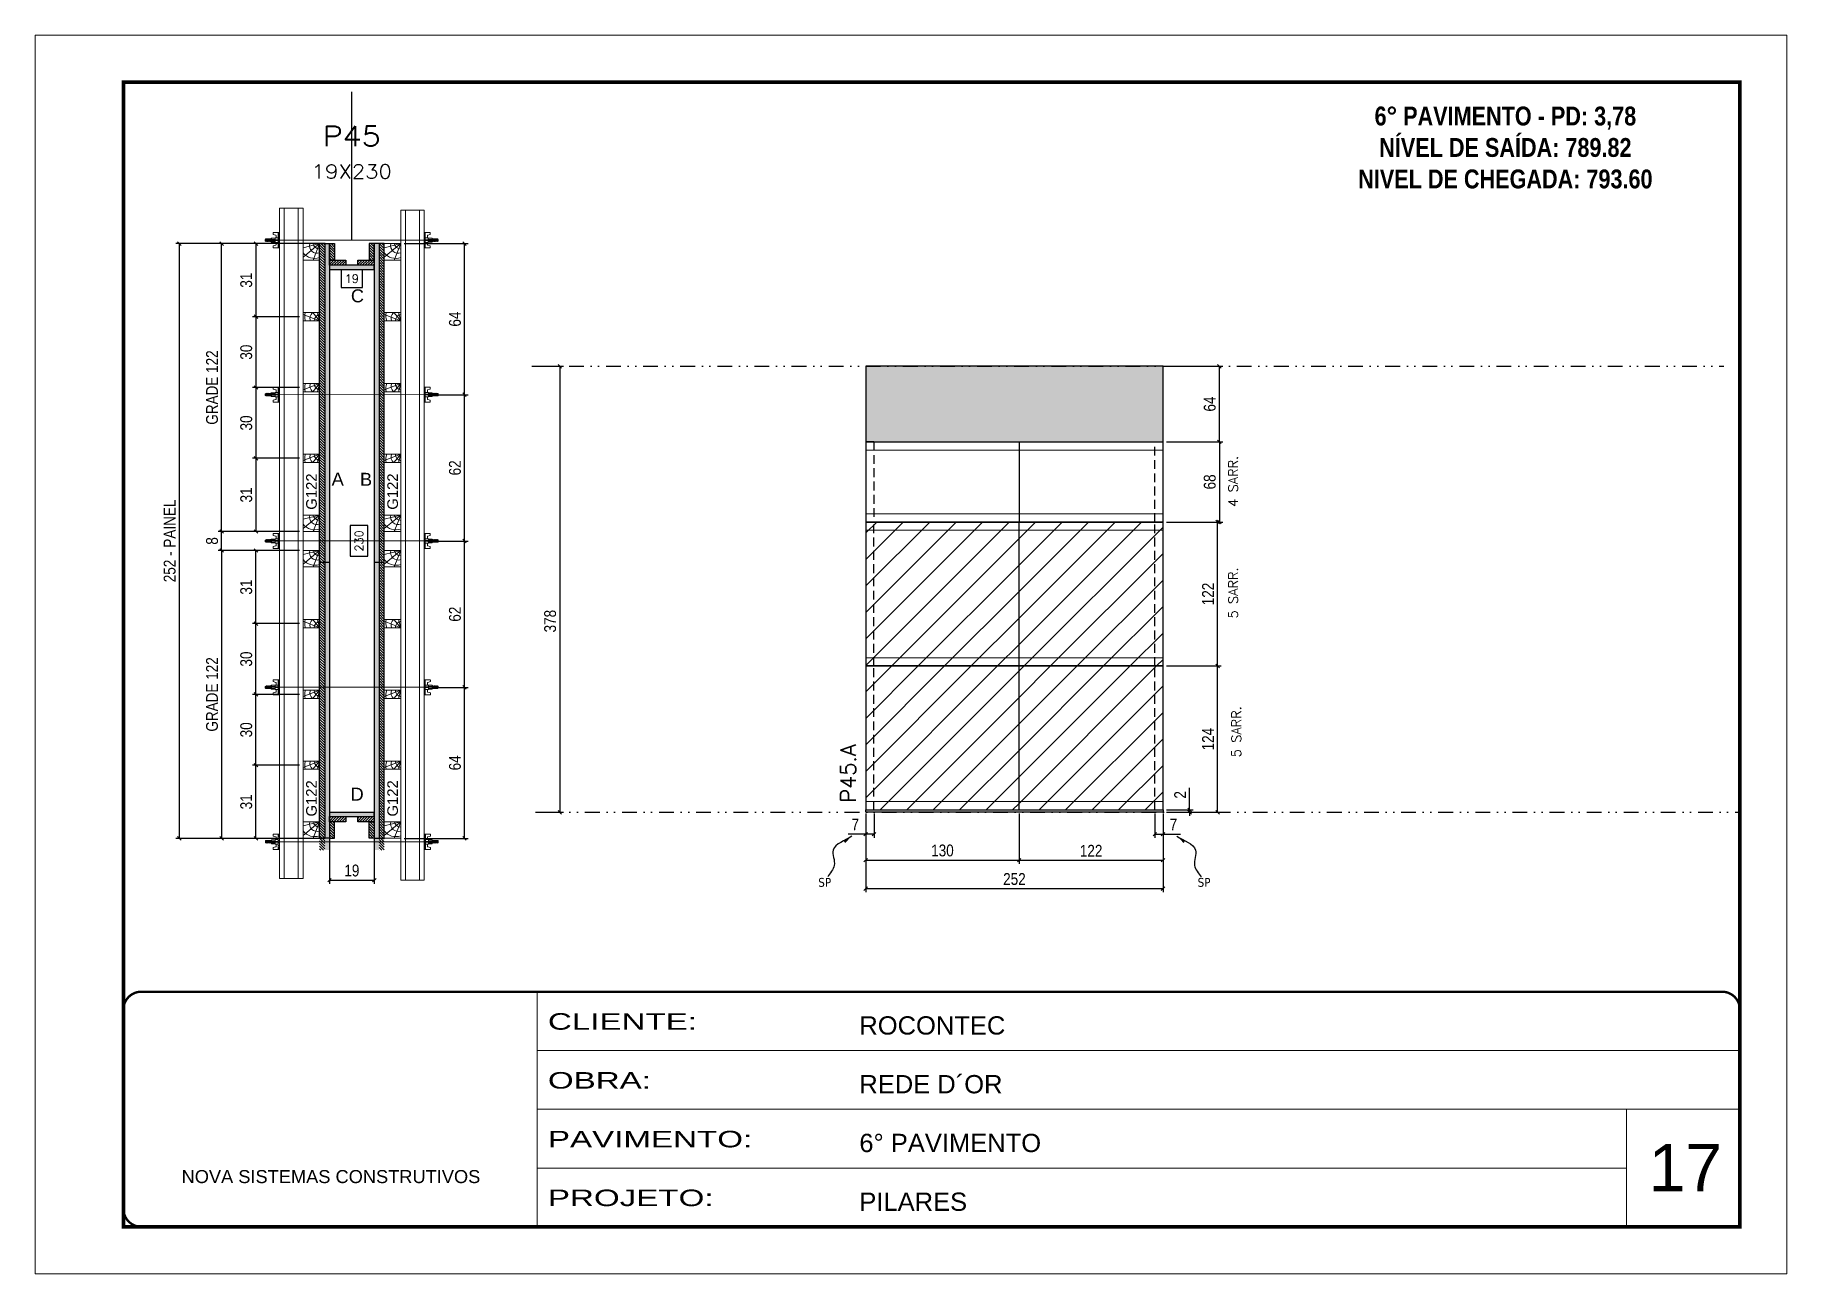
# Model space of a CAD drawing. Extents: x 28748 to 35002, y 14885 to 43501.
# Drawn here: x 28748 to 30233, y 37856 to 38906 of the extents above; entities that cross this region are included whole.
import ezdxf
from ezdxf.enums import TextEntityAlignment as Align

# ---------------------------------------------------------------- set-up
doc = ezdxf.new("R2010")
doc.units = 0
for name, pattern in [('CONTINUO', [0]), ('DASHED', [0.75, 0.5, -0.25]), ('DIVIDE2', [0.625, 0.25, -0.125, 0, -0.125, 0, -0.125]), ('HIDDEN', [0.375, 0.25, -0.125])]:
    doc.linetypes.add(name, pattern=pattern)
for name, color, linetype, lineweight in [('CARIMBO', 255, 'Continuous', 9), ('Folhas', 255, 'Continuous', 9), ('Hachura', 251, 'Continuous', 9), ('Madeira', 126, 'Continuous', 18), ('Perfil Metálico', 224, 'Continuous', 18), ('Sarr 2.2x7', 40, 'Continuous', 9), ('SARRAFO DE PRESSAO', 251, 'DASHED', 9), ('Texto Seção', 7, 'Continuous', 15)]:
    doc.layers.add(name, color=color, linetype=linetype, lineweight=lineweight)
for name, color, linetype in [('CHAPA', 1, 'Continuous'), ('COTA', 241, 'Continuous'), ('Cota Seção (2x)', 4, 'Continuous'), ('MEIO_PONT', 93, 'Continuous'), ('NOMENCLATURA', 7, 'Continuous'), ('Nível', 160, 'Continuous'), ('Painéis', 200, 'Continuous'), ('SARRAFO', 251, 'Continuous'), ('Sarrafo de Pressão', 42, 'HIDDEN'), ('texto', 7, 'Continuous'), ('Texto de Titulo', 7, 'Continuous'), ('Texto Qtd Sarr', 242, 'Continuous'), ('TEXTO_GERAL', 7, 'Continuous')]:
    doc.layers.add(name, color=color, linetype=linetype)
doc.styles.add('ARIAL', font='arial.ttf')
doc.styles.add('COTA TECNICA', font='techl___.ttf', dxfattribs={"height": 10})
doc.styles.add('COTA TECNICA 2X', font='techl___.ttf', dxfattribs={"height": 10})
doc.styles.add('COTA TECNICA-50', font='techl___.ttf', dxfattribs={"height": 10})
doc.styles.add('REGUA-120', font='ROMANS.shx', dxfattribs={"height": 15})
doc.styles.add('ROMANC', font='techb___.ttf', dxfattribs={"height": 2.5})
doc.styles.add('ROMANS', font='romans.shx')
doc.styles.add('SANSSERIF', font='sas_____.pfb')
doc.styles.get("Standard").update_dxf_attribs({"font": 'arial.ttf'})
doc.styles.add('Tecnologia', font='')
doc.styles.get('Tecnologia').set_extended_font_data('Forgotten Futurist')
doc.dimstyles.new('COTA PAINEL-50', dxfattribs={"dimtxt": 10, "dimasz": 3, "dimexe": 3, "dimexo": 3, "dimgap": 3, "dimtad": 1, "dimdec": 1, "dimzin": 12, "dimdsep": 46, "dimtxsty": 'COTA TECNICA-50', "dimblk1": 'OBLIQUE', "dimblk2": 'OBLIQUE', "dimsah": 1, "dimcen": 0.9, "dimclrd": 4, "dimclre": 4, "dimclrt": 240, "dimadec": 1, "dimazin": 3, "dimtfac": 1, "dimtdec": 1, "dimtmove": 0, "dimatfit": 3, "dimfxl": 1, "dimtolj": 1, "dimtzin": 12, "dimarcsym": 0})
doc.dimstyles.new('PAINEL', dxfattribs={"dimtxt": 10, "dimasz": 3, "dimexe": 3, "dimexo": 3, "dimgap": 3, "dimtad": 1, "dimdec": 1, "dimzin": 12, "dimdsep": 46, "dimtxsty": 'COTA TECNICA', "dimblk1": 'OBLIQUE', "dimblk2": 'OBLIQUE', "dimsah": 1, "dimcen": 0.9, "dimclrd": 4, "dimclre": 4, "dimclrt": 240, "dimadec": 1, "dimazin": 3, "dimtfac": 1, "dimtdec": 1, "dimtmove": 0, "dimatfit": 3, "dimfxl": 1, "dimtolj": 1, "dimtzin": 12, "dimarcsym": 0})
doc.dimstyles.new('SECAO PILAR', dxfattribs={"dimtxt": 10, "dimasz": 3, "dimexe": 3, "dimexo": 3, "dimgap": 3, "dimtad": 1, "dimdec": 1, "dimlfac": 0.5, "dimzin": 12, "dimdsep": 46, "dimtxsty": 'COTA TECNICA 2X', "dimblk1": 'OBLIQUE', "dimblk2": 'OBLIQUE', "dimsah": 1, "dimcen": 0.9, "dimclrd": 256, "dimclre": 256, "dimclrt": 256, "dimadec": 1, "dimazin": 3, "dimtfac": 1, "dimtdec": 1, "dimtmove": 0, "dimatfit": 3, "dimfxl": 1, "dimtolj": 1, "dimtzin": 12, "dimarcsym": 0})
doc.dimstyles.new('SECÇÃO 2', dxfattribs={"dimtxt": 7, "dimasz": 6, "dimexe": 0.18, "dimexo": 2, "dimgap": -4, "dimtad": 3, "dimdec": 1, "dimlfac": 0.5, "dimzin": 12, "dimdsep": 46, "dimtxsty": 'ROMANS', "dimblk": 'ARCHTICK', "dimcen": 0.09, "dimse1": 1, "dimse2": 1, "dimsd1": 1, "dimsd2": 1, "dimclrd": 180, "dimclre": 5, "dimclrt": 1, "dimadec": 0, "dimazin": 3, "dimtfac": 1, "dimtdec": 1, "dimtofl": 0, "dimtmove": 0, "dimatfit": 3, "dimldrblk": 'ARCHTICK', "dimfxl": 1, "dimtolj": 1, "dimtzin": 0, "dimarcsym": 0})
doc.dimstyles.get("Standard").update_dxf_attribs({"dimtxt": 0.18, "dimasz": 0.18, "dimexe": 0.18, "dimexo": 0.0625, "dimgap": 0.09, "dimtad": 0, "dimtih": 1, "dimtoh": 1, "dimdec": 4, "dimzin": 0, "dimdsep": 46, "dimtxsty": 'Standard', "dimcen": 0.09, "dimadec": 0, "dimazin": 0, "dimtfac": 1, "dimtdec": 4, "dimtofl": 0, "dimtmove": 0, "dimatfit": 3, "dimfxl": 1, "dimtolj": 1, "dimtzin": 0, "dimarcsym": 0})
pattern_1 = [(135, (6106.4883, 47853.6188), (-1.12253202, -1.12253202), [])]
pattern_2 = [(135, (6098.0883, 47718.5989), (-1.12253202, -1.12253202), [])]
pattern_3 = [(45, (-100272.658, 8260.539), (-11.2253202, 11.2253202), [])]

msp = doc.modelspace()

# ---------------------------------------------------------------- texts
at = {"layer": 'CARIMBO', "style": 'ARIAL'}
msp.add_text('17', height=40, dxfattribs=at).set_placement((30116.2, 37926.59))
at = {"layer": 'NOMENCLATURA', "color": 2, "insert": (29994.67, 38872.5), "char_height": 16, "attachment_point": 2, "style": 'ROMANC'}
msp.add_mtext_dynamic_manual_height_columns('\\P6° PAVIMENTO - PD: 3,78\\PNÍVEL DE SAÍDA: 789.82\\PNIVEL DE CHEGADA: 793.60', width=300.2766, gutter_width=1, heights=[0], dxfattribs=at)
at = {"layer": 'texto', "color": 0, "char_height": 7.5, "attachment_point": 5}
for insert in [(29417.69, 38188.24), (29739.24, 38188.24)]:
    msp.add_mtext('{\\fTahoma|b0|i0|c0|p34;\\C4;SP}', dxfattribs=dict(at, insert=insert))
at = {"layer": 'Texto Seção', "linetype": 'Continuous', "style": 'ROMANS'}
for s, p in [('4 SARR.', (29767.9, 38506.55)), ('5 SARR.', (29767.9, 38411.95)), ('5 SARR.', (29770.61, 38294.35))]:
    msp.add_text(s, height=8, rotation=90, dxfattribs=at).set_placement(p)
at = {"layer": 'Texto Seção', "color": 0, "linetype": 'Continuous', "style": 'SANSSERIF'}
for p in [(28982.64, 38504.14), (29051.44, 38504.14), (28982.64, 38244.12), (29051.44, 38244.12)]:
    msp.add_text('G122', height=9, rotation=90, dxfattribs=at).set_placement(p, align=Align.MIDDLE_LEFT)
at = {"layer": 'Texto Seção', "style": 'REGUA-120'}
msp.add_text('P45.A', height=13, rotation=90, dxfattribs=at).set_placement((29444.15, 38255.8))
at = {"layer": 'TEXTO_GERAL', "style": 'ARIAL'}
for s, p in [('C', (29021.62, 38685.41)), ('A', (29004.91, 38530.17)), ('B', (29028.92, 38529.91)), ('D', (29021.41, 38263.06))]:
    msp.add_text(s, height=11, dxfattribs=at).set_placement(p, align=Align.MIDDLE_CENTER)

# ---------------------------------------------------------------- blocks, each defined once
blk = doc.blocks.new('9999999999')
at = {"color": 30, "linetype": 'CONTINUO'}
for p, q in [((98564.6, 34230.2), (98564.6, 34429.4)), ((98564.6, 34379.6), (99584, 34379.6)), ((98564.6, 34329.8), (99488, 34329.8)), ((99584, 34329.8), (99488, 34329.8)), ((99488, 34329.8), (99488, 34230.2)), ((98564.6, 34280), (99488, 34280))]:
    blk.add_line(p, q, dxfattribs=at)
at = {"color": 30, "linetype": 'CONTINUO', "const_width": 2}
blk.add_lwpolyline([(99584, 34230.2), (99584, 34414.4, 0.414214), (99569, 34429.4), (98229, 34429.4, 0.414214), (98214, 34414.4), (98214, 34245.2, 0.414214), (98229, 34230.2), (99584, 34230.2)], format="xyb", dxfattribs=at)
at = {"layer": 'Folhas'}
blk.add_lwpolyline([(98139, 34190.2), (99624, 34190.2), (99624, 35240.2), (98139, 35240.2)], close=True, dxfattribs=at)
at = {"layer": 'Folhas', "color": 30, "const_width": 3}
blk.add_lwpolyline([(98214, 34230.2), (99584, 34230.2), (99584, 35200.2), (98214, 35200.2)], close=True, dxfattribs=at)
at = {"color": 7, "linetype": 'Continuous', "ltscale": 5, "style": 'ARIAL'}
for s, height, p in [('ROCONTEC', 15.48, (98837.7, 34393.1)), ('REDE D´OR', 15.48, (98837.7, 34343.3)), ('6° PAVIMENTO', 15.483, (98837.7, 34293.5)), ('NOVA SISTEMAS CONSTRUTIVOS', 11.059, (98263.2, 34267.2)), ('PILARES', 15.48, (98837.7, 34243.7))]:
    blk.add_text(s, height=height, dxfattribs=at).set_placement(p)
at = {"layer": 'Folhas', "color": 7, "style": 'Tecnologia', "width": 1.5}
for s, p in [('CLIENTE:', (98573.7, 34397.2)), ('OBRA:', (98573.7, 34347.3)), ('PAVIMENTO:', (98573.7, 34297.5)), ('PROJETO:', (98573.7, 34247.7))]:
    blk.add_text(s, height=14, dxfattribs=at).set_placement(p)
blk = doc.blocks.new('titulo1')
at = {"layer": 'Defpoints', "color": 252, "linetype": 'HIDDEN', "ltscale": 2}
blk.add_line((0, 0), (0, 125), dxfattribs=at)
at = {"layer": 'Defpoints', "style": 'ROMANS', "oblique": 15}
blk.add_attdef('FOLHA', text='', height=10, dxfattribs=at).set_placement((0, 15.6), align=Align.MIDDLE_CENTER)
at = {"layer": 'Texto Qtd Sarr', "color": 3, "style": 'ROMANS', "oblique": 15}
for tag, height, p in [('TITULO', 17, (0, 71.4)), ('SEÇÃO', 12, (0, 41.5))]:
    blk.add_attdef(tag, text='', height=height, dxfattribs=at).set_placement(p, align=Align.MIDDLE_CENTER)
blk = doc.blocks.new('*D370')
at = {"layer": 'Cota Seção (2x)', "color": 180, "lineweight": -2, "transparency": 16777216}
for p, q in [((29025.9, 38707.5), (29007.9, 38707.5)), ((29007.9, 38707.5), (29007.9, 38692.5)), ((29025.9, 38692.5), (29025.9, 38707.5)), ((29007.9, 38692.5), (29025.9, 38692.5))]:
    blk.add_line(p, q, dxfattribs=at)
at = {"layer": 'Defpoints', "color": 0, "transparency": 16777216}
for p in [(28997.9, 38690.3), (28997.9, 38688.5), (29035.9, 38690.3)]:
    blk.add_point(p, dxfattribs=at)
at = {"layer": 'Cota Seção (2x)', "color": 1, "transparency": 16777216, "insert": (29016.9, 38700), "char_height": 7, "attachment_point": 5, "style": 'ROMANS'}
blk.add_mtext('\\A1;19', dxfattribs=at)
blk = doc.blocks.new('_ArchTick')
at = {"color": 0, "linetype": 'ByBlock', "const_width": 0.15}
blk.add_lwpolyline([(-0.5, -0.5), (0.5, 0.5)], dxfattribs=at)
blk = doc.blocks.new('_Oblique')
at = {"color": 0, "linetype": 'ByBlock', "lineweight": -2}
blk.add_line((-0.5, -0.5), (0.5, 0.5), dxfattribs=at)
blk = doc.blocks.new('*D371')
at = {"layer": 'COTA', "lineweight": -2, "transparency": 16777216}
for p, q in [((28994.2, 38729.7), (28867.6, 38729.7)), ((28870.6, 38729.7), (28870.6, 38225.6)), ((28994.2, 38225.6), (28867.6, 38225.6))]:
    blk.add_line(p, q, dxfattribs=at)
at = {"layer": 'Defpoints', "color": 0, "transparency": 16777216}
for p in [(28997.2, 38729.7), (28870.6, 38225.6), (28997.2, 38225.6)]:
    blk.add_point(p, dxfattribs=at)
at = {"layer": 'COTA', "lineweight": -2, "transparency": 16777216, "xscale": 3, "yscale": 3, "zscale": 3}
for p, rotation in [((28870.6, 38729.7), 90), ((28870.6, 38225.6), 270)]:
    blk.add_blockref('_Oblique', p, dxfattribs=dict(at, rotation=rotation))
at = {"layer": 'COTA', "transparency": 16777216, "insert": (28862.5, 38477.7), "char_height": 10, "attachment_point": 5, "rotation": 90, "style": 'COTA TECNICA 2X'}
blk.add_mtext('\\A1;252 - PAINEL', dxfattribs=at)
blk = doc.blocks.new('C')
at = {"layer": 'Hachura', "color": 0}
for p, q in [((0, 3.22), (0, -3.22)), ((0.45, 3.22), (0, 3.22)), ((0.46, 3.16), (0, 3.16)), ((0.46, 3.05), (0, 3.05)), ((0.46, 2.88), (0, 2.88)), ((0, 2.75), (0, -1.16)), ((0.46, 2.65), (0, 2.65)), ((0.46, 2.23), (0, 2.23)), ((0.46, 1.51), (0, 1.51)), ((0.39, 0.49), (0.17, 0.49)), ((0.45, -3.23), (0.45, 3.22)), ((0.45, 3.22), (2.58, 3.22)), ((1.74, 0.97), (0.45, 0.97)), ((1.45, 0.1), (0.45, 0.1)), ((1.35, 1.94), (1.35, 0.96)), ((2.58, 2.39), (1.47, 2.09)), ((1.74, -0.97), (1.74, 0.97)), ((1.74, 0.97), (1.74, 0.84)), ((1.74, 0.97), (1.74, 0.84)), ((1.74, 0.84), (3.35, 0.84)), ((3.35, 0.45), (1.74, 0.45)), ((2.58, 3.22), (2.58, 2.39)), ((3.32, 0.84), (3.32, -0.84)), ((3.35, 0.84), (3.35, -0.84)), ((3.68, 0.45), (3.35, 0.45)), ((3.84, -0.52), (3.35, 0.45)), ((3.35, 0.06), (3.67, -0.57)), ((3.68, 0.45), (4.16, -0.52)), ((3.72, 0.5), (4.25, -0.57)), ((4.37, -0.55), (3.83, 0.53)), ((4.15, 0.45), (3.93, 0.45)), ((4.42, -0.52), (3.93, 0.45)), ((4.15, 0.45), (4.26, 0.45)), ((4.26, 0.45), (4.74, -0.52)), ((4.3, 0.5), (4.83, -0.57)), ((4.95, -0.55), (4.41, 0.53)), ((4.51, 0.45), (4.84, 0.45)), ((5, -0.52), (4.51, 0.45)), ((4.84, 0.45), (5.32, -0.52)), ((4.88, 0.5), (5.41, -0.57)), ((5.53, -0.55), (4.99, 0.53)), ((5.58, -0.52), (5.09, 0.45)), ((5.42, 0.45), (5.09, 0.45)), ((5.58, -0.52), (5.09, 0.45)), ((5.42, 0.45), (5.74, -0.19)), ((5.46, 0.5), (5.74, -0.07)), ((5.74, 0.19), (5.57, 0.53)), ((5.74, 0.32), (5.68, 0.45)), ((5.68, 0.45), (5.74, 0.45)), ((5.74, 0.45), (5.9, 0.29)), ((5.74, 0.45), (5.74, -0.52)), ((5.9, -0.36), (5.9, 0.29)), ((0.45, 0), (0, 0)), ((0.46, -1.52), (0, -1.52)), ((0.46, -2.23), (0, -2.23)), ((0.46, -2.65), (0, -2.65)), ((0.46, -2.88), (0, -2.88)), ((0.46, -3.05), (0, -3.05)), ((0.46, -3.16), (0, -3.16)), ((0, -3.22), (2.57, -3.22)), ((0.08, -0.48), (0.29, -0.48)), ((0.29, -0.48), (0.4, -0.48)), ((0.45, 0), (0.45, -0.97)), ((0.45, -0.16), (1.45, -0.16)), ((0.45, -0.65), (0.45, -0.32)), ((0.45, -3.23), (0.45, -0.65)), ((0.45, -0.97), (1.74, -0.97)), ((1.35, -1.94), (1.35, -0.97)), ((2.58, -2.39), (1.47, -2.1)), ((3.35, -0.32), (1.74, -0.32)), ((3.35, -0.84), (1.74, -0.84)), ((2.58, -3.23), (2.58, -2.39)), ((3.35, -0.07), (3.58, -0.52)), ((3.35, -0.52), (3.58, -0.52)), ((3.84, -0.52), (4.16, -0.52)), ((4.42, -0.52), (4.74, -0.52)), ((4.63, -0.52), (4.74, -0.52)), ((5, -0.52), (5.32, -0.52)), ((5.58, -0.52), (5.74, -0.52)), ((5.74, -0.52), (5.9, -0.36)), ((5.74, -0.52), (5.74, -0.52))]:
    blk.add_line(p, q, dxfattribs=at)
for centre, radius, start, end in [((1.52, 1.94), 0.161, 104.74356, 180), ((1.44, -0.03), 0.129, 272.69497, 87.30503), ((3.81, 0.39), 0.143, 25.56881, 154.43119), ((4.39, 0.39), 0.143, 25.56881, 154.43119), ((4.97, 0.39), 0.143, 25.56881, 154.43119), ((5.55, 0.39), 0.143, 25.56881, 154.43119), ((0.17, -0.37), 0.174, 221.74404, 317.85924), ((1.52, -1.94), 0.161, 180, 255.25644), ((3.71, -0.4), 0.174, 222.14076, 318.25596), ((4.29, -0.4), 0.174, 222.14076, 318.25596), ((4.87, -0.4), 0.174, 222.14076, 318.25596), ((5.45, -0.4), 0.174, 222.14076, 318.25596), ((5.61, -0.4), 0.174, 317.85924, 318.25596)]:
    blk.add_arc(centre, radius, start, end, dxfattribs=at)
blk = doc.blocks.new('PONTALETE')
at = {"layer": 'Madeira'}
for q in [(2.71, 7), (7, 5.76), (7, 1.74)]:
    blk.add_line((0, 0), q, dxfattribs=at)
blk.add_lwpolyline([(0, 0), (7, 0), (7, 7), (0, 7)], close=True, dxfattribs=at)
for centre, radius, start, end in [((2.04, 0.06), 6.23, 37.28179, 109.09128), ((1.09, 0.9), 3.19, 343.60304, 109.98471), ((-0.21, -0.78), 3.09, 14.63219, 86.0383)]:
    blk.add_arc(centre, radius, start, end, dxfattribs=at)
blk = doc.blocks.new('MEIO PONTALETE')
at = {"layer": 'Madeira'}
for q in [(2.71, 7), (3.5, 2.88), (3.5, 0.87)]:
    blk.add_line((0, 0), q, dxfattribs=at)
blk.add_lwpolyline([(0, 0), (3.5, 0), (3.5, 7), (0, 7)], close=True, dxfattribs=at)
for centre, radius, start, end in [((2.04, 0.06), 6.23, 76.44987, 109.09128), ((1.09, 0.9), 3.19, 40.90626, 109.98471), ((-0.21, -0.78), 3.09, 14.63219, 86.0383)]:
    blk.add_arc(centre, radius, start, end, dxfattribs=at)
blk = doc.blocks.new('*D1539')
at = {"layer": 'COTA', "lineweight": -2, "transparency": 16777216}
for p, q in [((28972.5, 38729.7), (28932.6, 38729.7)), ((28935.6, 38729.7), (28935.6, 38667.7)), ((28972.5, 38667.7), (28932.6, 38667.7))]:
    blk.add_line(p, q, dxfattribs=at)
at = {"layer": 'Defpoints', "color": 0, "transparency": 16777216}
for p in [(28975.5, 38729.7), (28935.6, 38667.7), (28975.5, 38667.7)]:
    blk.add_point(p, dxfattribs=at)
at = {"layer": 'COTA', "lineweight": -2, "transparency": 16777216, "xscale": 3, "yscale": 3, "zscale": 3}
for p, rotation in [((28935.6, 38729.7), 90), ((28935.6, 38667.7), 270)]:
    blk.add_blockref('_Oblique', p, dxfattribs=dict(at, rotation=rotation))
at = {"layer": 'COTA', "transparency": 16777216, "insert": (28927.4, 38698.7), "char_height": 10, "attachment_point": 5, "rotation": 90, "style": 'COTA TECNICA 2X'}
blk.add_mtext('\\A1;31', dxfattribs=at)
blk = doc.blocks.new('*D1540')
at = {"layer": 'COTA', "lineweight": -2, "transparency": 16777216}
for p, q in [((28972.5, 38667.7), (28932.6, 38667.7)), ((28935.6, 38667.7), (28935.6, 38607.7)), ((28972.5, 38607.7), (28932.6, 38607.7))]:
    blk.add_line(p, q, dxfattribs=at)
at = {"layer": 'Defpoints', "color": 0, "transparency": 16777216}
for p in [(28975.5, 38667.7), (28935.6, 38607.7), (28975.5, 38607.7)]:
    blk.add_point(p, dxfattribs=at)
at = {"layer": 'COTA', "lineweight": -2, "transparency": 16777216, "xscale": 3, "yscale": 3, "zscale": 3}
for p, rotation in [((28935.6, 38667.7), 90), ((28935.6, 38607.7), 270)]:
    blk.add_blockref('_Oblique', p, dxfattribs=dict(at, rotation=rotation))
at = {"layer": 'COTA', "transparency": 16777216, "insert": (28927.4, 38637.7), "char_height": 10, "attachment_point": 5, "rotation": 90, "style": 'COTA TECNICA 2X'}
blk.add_mtext('\\A1;30', dxfattribs=at)
blk = doc.blocks.new('*D1541')
at = {"layer": 'COTA', "lineweight": -2, "transparency": 16777216}
for p, q in [((28972.5, 38607.7), (28932.6, 38607.7)), ((28935.6, 38607.7), (28935.6, 38547.7)), ((28972.5, 38547.7), (28932.6, 38547.7))]:
    blk.add_line(p, q, dxfattribs=at)
at = {"layer": 'Defpoints', "color": 0, "transparency": 16777216}
for p in [(28975.5, 38607.7), (28935.6, 38547.7), (28975.5, 38547.7)]:
    blk.add_point(p, dxfattribs=at)
at = {"layer": 'COTA', "lineweight": -2, "transparency": 16777216, "xscale": 3, "yscale": 3, "zscale": 3}
for p, rotation in [((28935.6, 38607.7), 90), ((28935.6, 38547.7), 270)]:
    blk.add_blockref('_Oblique', p, dxfattribs=dict(at, rotation=rotation))
at = {"layer": 'COTA', "transparency": 16777216, "insert": (28927.4, 38577.7), "char_height": 10, "attachment_point": 5, "rotation": 90, "style": 'COTA TECNICA 2X'}
blk.add_mtext('\\A1;30', dxfattribs=at)
blk = doc.blocks.new('*D1542')
at = {"layer": 'COTA', "lineweight": -2, "transparency": 16777216}
for p, q in [((28972.5, 38547.7), (28932.6, 38547.7)), ((28935.6, 38547.7), (28935.6, 38485.7)), ((28972.5, 38485.7), (28932.6, 38485.7))]:
    blk.add_line(p, q, dxfattribs=at)
at = {"layer": 'Defpoints', "color": 0, "transparency": 16777216}
for p in [(28975.5, 38547.7), (28935.6, 38485.7), (28975.5, 38485.7)]:
    blk.add_point(p, dxfattribs=at)
at = {"layer": 'COTA', "lineweight": -2, "transparency": 16777216, "xscale": 3, "yscale": 3, "zscale": 3}
for p, rotation in [((28935.6, 38547.7), 90), ((28935.6, 38485.7), 270)]:
    blk.add_blockref('_Oblique', p, dxfattribs=dict(at, rotation=rotation))
at = {"layer": 'COTA', "transparency": 16777216, "insert": (28927.4, 38516.7), "char_height": 10, "attachment_point": 5, "rotation": 90, "style": 'COTA TECNICA 2X'}
blk.add_mtext('\\A1;31', dxfattribs=at)
blk = doc.blocks.new('*D1543')
at = {"layer": 'COTA', "lineweight": -2, "transparency": 16777216}
for p, q in [((28972.5, 38729.7), (28903.5, 38729.7)), ((28906.5, 38485.7), (28906.5, 38729.7)), ((28972.5, 38485.7), (28903.5, 38485.7))]:
    blk.add_line(p, q, dxfattribs=at)
at = {"layer": 'Defpoints', "color": 0, "transparency": 16777216}
for p in [(28906.5, 38729.7), (28975.5, 38729.7), (28975.5, 38485.7)]:
    blk.add_point(p, dxfattribs=at)
at = {"layer": 'COTA', "lineweight": -2, "transparency": 16777216, "xscale": 3, "yscale": 3, "zscale": 3}
for p, rotation in [((28906.5, 38729.7), 90), ((28906.5, 38485.7), 270)]:
    blk.add_blockref('_Oblique', p, dxfattribs=dict(at, rotation=rotation))
at = {"layer": 'COTA', "transparency": 16777216, "insert": (28898.4, 38607.7), "char_height": 10, "attachment_point": 5, "rotation": 90, "style": 'COTA TECNICA 2X'}
blk.add_mtext('\\A1;GRADE 122', dxfattribs=at)
blk = doc.blocks.new('*D372')
at = {"layer": 'COTA', "lineweight": -2, "transparency": 16777216}
for p, q in [((28972.5, 38287.6), (28932.6, 38287.6)), ((28935.6, 38225.6), (28935.6, 38287.6)), ((28972.5, 38225.6), (28932.6, 38225.6))]:
    blk.add_line(p, q, dxfattribs=at)
at = {"layer": 'Defpoints', "color": 0, "transparency": 16777216}
for p in [(28935.6, 38287.6), (28975.5, 38287.6), (28975.5, 38225.6)]:
    blk.add_point(p, dxfattribs=at)
at = {"layer": 'COTA', "lineweight": -2, "transparency": 16777216, "xscale": 3, "yscale": 3, "zscale": 3}
for p, rotation in [((28935.6, 38287.6), 90), ((28935.6, 38225.6), 270)]:
    blk.add_blockref('_Oblique', p, dxfattribs=dict(at, rotation=rotation))
at = {"layer": 'COTA', "transparency": 16777216, "insert": (28927.4, 38256.6), "char_height": 10, "attachment_point": 5, "rotation": 90, "style": 'COTA TECNICA 2X'}
blk.add_mtext('\\A1;31', dxfattribs=at)
blk = doc.blocks.new('*D373')
at = {"layer": 'COTA', "lineweight": -2, "transparency": 16777216}
for p, q in [((28972.5, 38347.6), (28932.6, 38347.6)), ((28935.6, 38287.6), (28935.6, 38347.6)), ((28972.5, 38287.6), (28932.6, 38287.6))]:
    blk.add_line(p, q, dxfattribs=at)
at = {"layer": 'Defpoints', "color": 0, "transparency": 16777216}
for p in [(28935.6, 38347.6), (28975.5, 38347.6), (28975.5, 38287.6)]:
    blk.add_point(p, dxfattribs=at)
at = {"layer": 'COTA', "lineweight": -2, "transparency": 16777216, "xscale": 3, "yscale": 3, "zscale": 3}
for p, rotation in [((28935.6, 38347.6), 90), ((28935.6, 38287.6), 270)]:
    blk.add_blockref('_Oblique', p, dxfattribs=dict(at, rotation=rotation))
at = {"layer": 'COTA', "transparency": 16777216, "insert": (28927.4, 38317.6), "char_height": 10, "attachment_point": 5, "rotation": 90, "style": 'COTA TECNICA 2X'}
blk.add_mtext('\\A1;30', dxfattribs=at)
blk = doc.blocks.new('*D374')
at = {"layer": 'COTA', "lineweight": -2, "transparency": 16777216}
for p, q in [((28972.5, 38407.6), (28932.6, 38407.6)), ((28935.6, 38347.6), (28935.6, 38407.6)), ((28972.5, 38347.6), (28932.6, 38347.6))]:
    blk.add_line(p, q, dxfattribs=at)
at = {"layer": 'Defpoints', "color": 0, "transparency": 16777216}
for p in [(28935.6, 38407.6), (28975.5, 38407.6), (28975.5, 38347.6)]:
    blk.add_point(p, dxfattribs=at)
at = {"layer": 'COTA', "lineweight": -2, "transparency": 16777216, "xscale": 3, "yscale": 3, "zscale": 3}
for p, rotation in [((28935.6, 38407.6), 90), ((28935.6, 38347.6), 270)]:
    blk.add_blockref('_Oblique', p, dxfattribs=dict(at, rotation=rotation))
at = {"layer": 'COTA', "transparency": 16777216, "insert": (28927.4, 38377.6), "char_height": 10, "attachment_point": 5, "rotation": 90, "style": 'COTA TECNICA 2X'}
blk.add_mtext('\\A1;30', dxfattribs=at)
blk = doc.blocks.new('*D375')
at = {"layer": 'COTA', "lineweight": -2, "transparency": 16777216}
for p, q in [((28972.5, 38469.6), (28932.6, 38469.6)), ((28935.6, 38407.6), (28935.6, 38469.6)), ((28972.5, 38407.6), (28932.6, 38407.6))]:
    blk.add_line(p, q, dxfattribs=at)
at = {"layer": 'Defpoints', "color": 0, "transparency": 16777216}
for p in [(28935.6, 38469.6), (28975.5, 38469.6), (28975.5, 38407.6)]:
    blk.add_point(p, dxfattribs=at)
at = {"layer": 'COTA', "lineweight": -2, "transparency": 16777216, "xscale": 3, "yscale": 3, "zscale": 3}
for p, rotation in [((28935.6, 38469.6), 90), ((28935.6, 38407.6), 270)]:
    blk.add_blockref('_Oblique', p, dxfattribs=dict(at, rotation=rotation))
at = {"layer": 'COTA', "transparency": 16777216, "insert": (28927.4, 38438.6), "char_height": 10, "attachment_point": 5, "rotation": 90, "style": 'COTA TECNICA 2X'}
blk.add_mtext('\\A1;31', dxfattribs=at)
blk = doc.blocks.new('*D376')
at = {"layer": 'COTA', "lineweight": -2, "transparency": 16777216}
for p, q in [((28972.5, 38469.6), (28903.5, 38469.6)), ((28906.5, 38469.6), (28906.5, 38225.6)), ((28972.5, 38225.6), (28903.5, 38225.6))]:
    blk.add_line(p, q, dxfattribs=at)
at = {"layer": 'Defpoints', "color": 0, "transparency": 16777216}
for p in [(28975.5, 38469.6), (28906.5, 38225.6), (28975.5, 38225.6)]:
    blk.add_point(p, dxfattribs=at)
at = {"layer": 'COTA', "lineweight": -2, "transparency": 16777216, "xscale": 3, "yscale": 3, "zscale": 3}
for p, rotation in [((28906.5, 38469.6), 90), ((28906.5, 38225.6), 270)]:
    blk.add_blockref('_Oblique', p, dxfattribs=dict(at, rotation=rotation))
at = {"layer": 'COTA', "transparency": 16777216, "insert": (28898.4, 38347.6), "char_height": 10, "attachment_point": 5, "rotation": 90, "style": 'COTA TECNICA 2X'}
blk.add_mtext('\\A1;GRADE 122', dxfattribs=at)
blk = doc.blocks.new('*D1544')
at = {"layer": 'COTA', "lineweight": -2, "transparency": 16777216}
for p, q in [((28972.5, 38485.7), (28903.5, 38485.7)), ((28906.5, 38469.6), (28906.5, 38485.7)), ((28972.5, 38469.6), (28903.5, 38469.6))]:
    blk.add_line(p, q, dxfattribs=at)
at = {"layer": 'Defpoints', "color": 0, "transparency": 16777216}
for p in [(28906.5, 38485.7), (28975.5, 38485.7), (28975.5, 38469.6)]:
    blk.add_point(p, dxfattribs=at)
at = {"layer": 'COTA', "lineweight": -2, "transparency": 16777216, "xscale": 3, "yscale": 3, "zscale": 3}
for p, rotation in [((28906.5, 38485.7), 90), ((28906.5, 38469.6), 270)]:
    blk.add_blockref('_Oblique', p, dxfattribs=dict(at, rotation=rotation))
at = {"layer": 'COTA', "transparency": 16777216, "insert": (28898.4, 38477.7), "char_height": 10, "attachment_point": 5, "rotation": 90, "style": 'COTA TECNICA 2X'}
blk.add_mtext('\\A1;8', dxfattribs=at)
blk = doc.blocks.new('*D1545')
at = {"layer": 'COTA', "lineweight": -2, "transparency": 16777216}
for p, q in [((29087.9, 38353.6), (29115.4, 38353.6)), ((29112.4, 38225.6), (29112.4, 38353.6)), ((29061.3, 38225.6), (29115.4, 38225.6))]:
    blk.add_line(p, q, dxfattribs=at)
at = {"layer": 'Defpoints', "color": 0, "transparency": 16777216}
for p in [(29084.9, 38353.6), (29112.4, 38353.6), (29058.3, 38225.6)]:
    blk.add_point(p, dxfattribs=at)
at = {"layer": 'COTA', "lineweight": -2, "transparency": 16777216, "xscale": 3, "yscale": 3, "zscale": 3}
for p, rotation in [((29112.4, 38353.6), 90), ((29112.4, 38225.6), 270)]:
    blk.add_blockref('_Oblique', p, dxfattribs=dict(at, rotation=rotation))
at = {"layer": 'COTA', "transparency": 16777216, "insert": (29104.3, 38289.6), "char_height": 10, "attachment_point": 5, "rotation": 90, "style": 'COTA TECNICA 2X'}
blk.add_mtext('\\A1;64', dxfattribs=at)
blk = doc.blocks.new('*D1546')
at = {"layer": 'COTA', "lineweight": -2, "transparency": 16777216}
for p, q in [((29081.2, 38477.6), (29115.4, 38477.6)), ((29112.4, 38353.6), (29112.4, 38477.6)), ((29087.9, 38353.6), (29115.4, 38353.6))]:
    blk.add_line(p, q, dxfattribs=at)
at = {"layer": 'Defpoints', "color": 0, "transparency": 16777216}
for p in [(29078.2, 38477.6), (29112.4, 38477.6), (29084.9, 38353.6)]:
    blk.add_point(p, dxfattribs=at)
at = {"layer": 'COTA', "lineweight": -2, "transparency": 16777216, "xscale": 3, "yscale": 3, "zscale": 3}
for p, rotation in [((29112.4, 38477.6), 90), ((29112.4, 38353.6), 270)]:
    blk.add_blockref('_Oblique', p, dxfattribs=dict(at, rotation=rotation))
at = {"layer": 'COTA', "transparency": 16777216, "insert": (29104.3, 38415.6), "char_height": 10, "attachment_point": 5, "rotation": 90, "style": 'COTA TECNICA 2X'}
blk.add_mtext('\\A1;62', dxfattribs=at)
blk = doc.blocks.new('*D1490')
at = {"layer": 'COTA', "lineweight": -2, "transparency": 16777216}
for p, q in [((29081.2, 38601.6), (29115.4, 38601.6)), ((29112.4, 38477.6), (29112.4, 38601.6)), ((29081.2, 38477.6), (29115.4, 38477.6))]:
    blk.add_line(p, q, dxfattribs=at)
at = {"layer": 'Defpoints', "color": 0, "transparency": 16777216}
for p in [(29078.2, 38601.6), (29112.4, 38601.6), (29078.2, 38477.6)]:
    blk.add_point(p, dxfattribs=at)
at = {"layer": 'COTA', "lineweight": -2, "transparency": 16777216, "xscale": 3, "yscale": 3, "zscale": 3}
for p, rotation in [((29112.4, 38601.6), 90), ((29112.4, 38477.6), 270)]:
    blk.add_blockref('_Oblique', p, dxfattribs=dict(at, rotation=rotation))
at = {"layer": 'COTA', "transparency": 16777216, "insert": (29104.3, 38539.6), "char_height": 10, "attachment_point": 5, "rotation": 90, "style": 'COTA TECNICA 2X'}
blk.add_mtext('\\A1;62', dxfattribs=at)
blk = doc.blocks.new('*D1491')
at = {"layer": 'COTA', "lineweight": -2, "transparency": 16777216}
for p, q in [((29061.3, 38729.7), (29115.4, 38729.7)), ((29112.4, 38601.6), (29112.4, 38729.7)), ((29081.2, 38601.6), (29115.4, 38601.6))]:
    blk.add_line(p, q, dxfattribs=at)
at = {"layer": 'Defpoints', "color": 0, "transparency": 16777216}
for p in [(29058.3, 38729.7), (29112.4, 38729.7), (29078.2, 38601.6)]:
    blk.add_point(p, dxfattribs=at)
at = {"layer": 'COTA', "lineweight": -2, "transparency": 16777216, "xscale": 3, "yscale": 3, "zscale": 3}
for p, rotation in [((29112.4, 38729.7), 90), ((29112.4, 38601.6), 270)]:
    blk.add_blockref('_Oblique', p, dxfattribs=dict(at, rotation=rotation))
at = {"layer": 'COTA', "transparency": 16777216, "insert": (29104.3, 38665.7), "char_height": 10, "attachment_point": 5, "rotation": 90, "style": 'COTA TECNICA 2X'}
blk.add_mtext('\\A1;64', dxfattribs=at)
blk = doc.blocks.new('*D1492')
at = {"layer": 'COTA', "lineweight": -2, "transparency": 16777216}
for p, q in [((28997.9, 38241), (28997.9, 38187.2)), ((29035.9, 38241), (29035.9, 38187.2)), ((28997.9, 38190.2), (29035.9, 38190.2))]:
    blk.add_line(p, q, dxfattribs=at)
at = {"layer": 'Defpoints', "color": 0, "transparency": 16777216}
for p in [(28997.9, 38244), (29035.9, 38244), (29035.9, 38190.2)]:
    blk.add_point(p, dxfattribs=at)
at = {"layer": 'COTA', "lineweight": -2, "transparency": 16777216, "xscale": 3, "yscale": 3, "zscale": 3, "rotation": 180}
blk.add_blockref('_Oblique', (28997.9, 38190.2), dxfattribs=at)
at = {"layer": 'COTA', "lineweight": -2, "transparency": 16777216, "xscale": 3, "yscale": 3, "zscale": 3}
blk.add_blockref('_Oblique', (29035.9, 38190.2), dxfattribs=at)
at = {"layer": 'COTA', "transparency": 16777216, "insert": (29016.9, 38198.3), "char_height": 10, "attachment_point": 5, "style": 'COTA TECNICA 2X'}
blk.add_mtext('\\A1;19', dxfattribs=at)
blk = doc.blocks.new('*D271')
at = {"layer": 'COTA', "color": 4, "lineweight": -2, "transparency": 16777216}
for p, q in [((29452.5, 38246.7), (29452.5, 38180)), ((29704.5, 38246.7), (29704.5, 38180)), ((29452.5, 38183), (29704.5, 38183))]:
    blk.add_line(p, q, dxfattribs=at)
at = {"layer": 'Defpoints', "color": 0, "transparency": 16777216}
for p in [(29452.5, 38249.7), (29704.5, 38249.7), (29704.5, 38183)]:
    blk.add_point(p, dxfattribs=at)
at = {"layer": 'COTA', "color": 4, "lineweight": -2, "transparency": 16777216, "xscale": 3, "yscale": 3, "zscale": 3, "rotation": 180}
blk.add_blockref('_Oblique', (29452.5, 38183), dxfattribs=at)
at = {"layer": 'COTA', "color": 4, "lineweight": -2, "transparency": 16777216, "xscale": 3, "yscale": 3, "zscale": 3}
blk.add_blockref('_Oblique', (29704.5, 38183), dxfattribs=at)
at = {"layer": 'COTA', "color": 240, "transparency": 16777216, "insert": (29578.5, 38191.1), "char_height": 10, "attachment_point": 5, "style": 'COTA TECNICA'}
blk.add_mtext('\\A1;252', dxfattribs=at)
blk = doc.blocks.new('*D272')
at = {"layer": 'COTA', "color": 4, "lineweight": -2, "transparency": 16777216}
for p, q in [((29452.5, 38244.7), (29452.5, 38226.2)), ((29459.5, 38246.7), (29459.5, 38226.2)), ((29452.5, 38229.2), (29437.7, 38229.2)), ((29459.5, 38229.2), (29452.5, 38229.2))]:
    blk.add_line(p, q, dxfattribs=at)
at = {"layer": 'Defpoints', "color": 0, "transparency": 16777216}
for p in [(29452.5, 38247.7), (29459.5, 38249.7), (29452.5, 38229.2)]:
    blk.add_point(p, dxfattribs=at)
at = {"layer": 'COTA', "color": 4, "lineweight": -2, "transparency": 16777216, "xscale": 3, "yscale": 3, "zscale": 3, "rotation": 180}
blk.add_blockref('_Oblique', (29452.5, 38229.2), dxfattribs=at)
at = {"layer": 'COTA', "color": 4, "lineweight": -2, "transparency": 16777216, "xscale": 3, "yscale": 3, "zscale": 3}
blk.add_blockref('_Oblique', (29459.5, 38229.2), dxfattribs=at)
at = {"layer": 'COTA', "color": 240, "transparency": 16777216, "insert": (29443.6, 38237.3), "char_height": 10, "attachment_point": 5, "style": 'COTA TECNICA-50'}
blk.add_mtext('\\A1;7', dxfattribs=at)
blk = doc.blocks.new('*D273')
at = {"layer": 'COTA', "color": 4, "lineweight": -2, "transparency": 16777216}
for p, q in [((29697.5, 38246.7), (29697.5, 38226.2)), ((29704.5, 38244.7), (29704.5, 38226.2)), ((29697.5, 38229.2), (29704.5, 38229.2)), ((29704.5, 38229.2), (29719.2, 38229.2))]:
    blk.add_line(p, q, dxfattribs=at)
at = {"layer": 'Defpoints', "color": 0, "transparency": 16777216}
for p in [(29697.5, 38249.7), (29704.5, 38247.7), (29704.5, 38229.2)]:
    blk.add_point(p, dxfattribs=at)
at = {"layer": 'COTA', "color": 4, "lineweight": -2, "transparency": 16777216, "xscale": 3, "yscale": 3, "zscale": 3, "rotation": 180}
blk.add_blockref('_Oblique', (29697.5, 38229.2), dxfattribs=at)
at = {"layer": 'COTA', "color": 4, "lineweight": -2, "transparency": 16777216, "xscale": 3, "yscale": 3, "zscale": 3}
blk.add_blockref('_Oblique', (29704.5, 38229.2), dxfattribs=at)
at = {"layer": 'COTA', "color": 240, "transparency": 16777216, "insert": (29713.3, 38237.3), "char_height": 10, "attachment_point": 5, "style": 'COTA TECNICA-50'}
blk.add_mtext('\\A1;7', dxfattribs=at)
blk = doc.blocks.new('*D274')
at = {"layer": 'COTA', "color": 4, "lineweight": -2, "transparency": 16777216}
for p, q in [((29707.5, 38371.7), (29753.7, 38371.7)), ((29750.7, 38247.7), (29750.7, 38371.7)), ((29707.5, 38247.7), (29753.7, 38247.7))]:
    blk.add_line(p, q, dxfattribs=at)
at = {"layer": 'Defpoints', "color": 0, "transparency": 16777216}
for p in [(29704.5, 38371.7), (29750.7, 38371.7), (29704.5, 38247.7)]:
    blk.add_point(p, dxfattribs=at)
at = {"layer": 'COTA', "color": 4, "lineweight": -2, "transparency": 16777216, "xscale": 3, "yscale": 3, "zscale": 3}
for p, rotation in [((29750.7, 38371.7), 90), ((29750.7, 38247.7), 270)]:
    blk.add_blockref('_Oblique', p, dxfattribs=dict(at, rotation=rotation))
at = {"layer": 'COTA', "color": 240, "transparency": 16777216, "insert": (29742.6, 38309.7), "char_height": 10, "attachment_point": 5, "rotation": 90, "style": 'COTA TECNICA-50'}
blk.add_mtext('\\A1;124', dxfattribs=at)
blk = doc.blocks.new('*D275')
at = {"layer": 'COTA', "color": 4, "lineweight": -2, "transparency": 16777216}
for p, q in [((29727, 38249.7), (29727, 38268.5)), ((29707.5, 38249.7), (29730, 38249.7)), ((29707.5, 38247.7), (29730, 38247.7)), ((29727, 38247.7), (29727, 38249.7)), ((29727, 38247.7), (29727, 38244.7))]:
    blk.add_line(p, q, dxfattribs=at)
at = {"layer": 'Defpoints', "color": 0, "transparency": 16777216}
for p in [(29704.5, 38249.7), (29704.5, 38247.7), (29727, 38247.7)]:
    blk.add_point(p, dxfattribs=at)
at = {"layer": 'COTA', "color": 4, "lineweight": -2, "transparency": 16777216, "xscale": 3, "yscale": 3, "zscale": 3}
for p, rotation in [((29727, 38249.7), 270), ((29727, 38247.7), 90)]:
    blk.add_blockref('_Oblique', p, dxfattribs=dict(at, rotation=rotation))
at = {"layer": 'COTA', "color": 240, "transparency": 16777216, "insert": (29719, 38262.5), "char_height": 10, "attachment_point": 5, "rotation": 90, "style": 'COTA TECNICA-50'}
blk.add_mtext('\\A1;2', dxfattribs=at)
blk = doc.blocks.new('*D276')
at = {"layer": 'COTA', "color": 4, "linetype": 'ByBlock', "lineweight": -2, "transparency": 16777216}
for p, q in [((29707.5, 38493.7), (29753.7, 38493.7)), ((29750.7, 38371.7), (29750.7, 38493.7)), ((29707.5, 38371.7), (29753.7, 38371.7))]:
    blk.add_line(p, q, dxfattribs=at)
at = {"layer": 'Defpoints', "color": 0, "linetype": 'ByBlock', "transparency": 16777216}
for p in [(29704.5, 38493.7), (29750.7, 38493.7), (29704.5, 38371.7)]:
    blk.add_point(p, dxfattribs=at)
at = {"layer": 'COTA', "color": 4, "linetype": 'ByBlock', "lineweight": -2, "transparency": 16777216, "xscale": 3, "yscale": 3, "zscale": 3}
for p, rotation in [((29750.7, 38493.7), 90), ((29750.7, 38371.7), 270)]:
    blk.add_blockref('_Oblique', p, dxfattribs=dict(at, rotation=rotation))
at = {"layer": 'COTA', "color": 240, "linetype": 'ByBlock', "transparency": 16777216, "insert": (29742.6, 38432.7), "char_height": 10, "attachment_point": 5, "rotation": 90, "style": 'COTA TECNICA'}
blk.add_mtext('\\A1;122', dxfattribs=at)
blk = doc.blocks.new('*D1493')
at = {"layer": 'COTA', "color": 4, "linetype": 'ByBlock', "lineweight": -2, "transparency": 16777216}
for p, q in [((29172.5, 38625.7), (29196.2, 38625.7)), ((29193.2, 38625.7), (29193.2, 38247.7)), ((29172.5, 38247.7), (29196.2, 38247.7))]:
    blk.add_line(p, q, dxfattribs=at)
at = {"layer": 'Defpoints', "color": 0, "linetype": 'ByBlock', "transparency": 16777216}
for p in [(29169.5, 38625.7), (29169.5, 38247.7), (29193.2, 38247.7)]:
    blk.add_point(p, dxfattribs=at)
at = {"layer": 'COTA', "color": 4, "linetype": 'ByBlock', "lineweight": -2, "transparency": 16777216, "xscale": 3, "yscale": 3, "zscale": 3}
for p, rotation in [((29193.2, 38625.7), 90), ((29193.2, 38247.7), 270)]:
    blk.add_blockref('_Oblique', p, dxfattribs=dict(at, rotation=rotation))
at = {"layer": 'COTA', "color": 240, "linetype": 'ByBlock', "transparency": 16777216, "insert": (29185, 38409.7), "char_height": 10, "attachment_point": 5, "rotation": 90, "style": 'COTA TECNICA'}
blk.add_mtext('\\A1;378', dxfattribs=at)
blk = doc.blocks.new('*D1495')
at = {"layer": 'COTA', "color": 4, "linetype": 'ByBlock', "lineweight": -2, "transparency": 16777216}
for p, q in [((29452.5, 38244.7), (29452.5, 38204.1)), ((29582.5, 38246.7), (29582.5, 38204.1)), ((29452.5, 38207.1), (29582.5, 38207.1))]:
    blk.add_line(p, q, dxfattribs=at)
at = {"layer": 'Defpoints', "color": 0, "linetype": 'ByBlock', "transparency": 16777216}
for p in [(29452.5, 38247.7), (29582.5, 38249.7), (29582.5, 38207.1)]:
    blk.add_point(p, dxfattribs=at)
at = {"layer": 'COTA', "color": 4, "linetype": 'ByBlock', "lineweight": -2, "transparency": 16777216, "xscale": 3, "yscale": 3, "zscale": 3, "rotation": 180}
blk.add_blockref('_Oblique', (29452.5, 38207.1), dxfattribs=at)
at = {"layer": 'COTA', "color": 4, "linetype": 'ByBlock', "lineweight": -2, "transparency": 16777216, "xscale": 3, "yscale": 3, "zscale": 3}
blk.add_blockref('_Oblique', (29582.5, 38207.1), dxfattribs=at)
at = {"layer": 'COTA', "color": 240, "linetype": 'ByBlock', "transparency": 16777216, "insert": (29517.5, 38215.3), "char_height": 10, "attachment_point": 5, "style": 'COTA TECNICA'}
blk.add_mtext('\\A1;130', dxfattribs=at)
blk = doc.blocks.new('*D1496')
at = {"layer": 'COTA', "color": 4, "linetype": 'ByBlock', "lineweight": -2, "transparency": 16777216}
for p, q in [((29582.5, 38246.7), (29582.5, 38204.1)), ((29704.5, 38244.7), (29704.5, 38204.1)), ((29582.5, 38207.1), (29704.5, 38207.1))]:
    blk.add_line(p, q, dxfattribs=at)
at = {"layer": 'Defpoints', "color": 0, "linetype": 'ByBlock', "transparency": 16777216}
for p in [(29582.5, 38249.7), (29704.5, 38247.7), (29704.5, 38207.1)]:
    blk.add_point(p, dxfattribs=at)
at = {"layer": 'COTA', "color": 4, "linetype": 'ByBlock', "lineweight": -2, "transparency": 16777216, "xscale": 3, "yscale": 3, "zscale": 3, "rotation": 180}
blk.add_blockref('_Oblique', (29582.5, 38207.1), dxfattribs=at)
at = {"layer": 'COTA', "color": 4, "linetype": 'ByBlock', "lineweight": -2, "transparency": 16777216, "xscale": 3, "yscale": 3, "zscale": 3}
blk.add_blockref('_Oblique', (29704.5, 38207.1), dxfattribs=at)
at = {"layer": 'COTA', "color": 240, "linetype": 'ByBlock', "transparency": 16777216, "insert": (29643.5, 38215.1), "char_height": 10, "attachment_point": 5, "style": 'COTA TECNICA'}
blk.add_mtext('\\A1;122', dxfattribs=at)
blk = doc.blocks.new('*D377')
at = {"layer": 'COTA', "color": 4, "linetype": 'ByBlock', "lineweight": -2, "transparency": 16777216}
for p, q in [((29707.5, 38625.7), (29755.2, 38625.7)), ((29752.2, 38561.7), (29752.2, 38625.7)), ((29707.5, 38561.7), (29755.2, 38561.7))]:
    blk.add_line(p, q, dxfattribs=at)
at = {"layer": 'Defpoints', "color": 0, "linetype": 'ByBlock', "transparency": 16777216}
for p in [(29704.5, 38625.7), (29752.2, 38625.7), (29704.5, 38561.7)]:
    blk.add_point(p, dxfattribs=at)
at = {"layer": 'COTA', "color": 4, "linetype": 'ByBlock', "lineweight": -2, "transparency": 16777216, "xscale": 3, "yscale": 3, "zscale": 3}
for p, rotation in [((29752.2, 38625.7), 90), ((29752.2, 38561.7), 270)]:
    blk.add_blockref('_Oblique', p, dxfattribs=dict(at, rotation=rotation))
at = {"layer": 'COTA', "color": 240, "linetype": 'ByBlock', "transparency": 16777216, "insert": (29744.1, 38593.7), "char_height": 10, "attachment_point": 5, "rotation": 90, "style": 'COTA TECNICA'}
blk.add_mtext('\\A1;64', dxfattribs=at)
blk = doc.blocks.new('*D2137')
at = {"layer": 'Cota Seção (2x)', "color": 180, "lineweight": -2, "transparency": 16777216}
for p, q in [((29030.5, 38490.7), (29015.5, 38490.7)), ((29015.5, 38490.7), (29015.5, 38464.7)), ((29030.5, 38464.7), (29030.5, 38490.7)), ((29015.5, 38464.7), (29030.5, 38464.7))]:
    blk.add_line(p, q, dxfattribs=at)
at = {"layer": 'Defpoints', "color": 0, "transparency": 16777216}
for p in [(29034.5, 38707.7), (29035.9, 38707.7), (29035.9, 38247.6)]:
    blk.add_point(p, dxfattribs=at)
at = {"layer": 'Cota Seção (2x)', "color": 1, "transparency": 16777216, "insert": (29023, 38477.7), "char_height": 7, "attachment_point": 5, "rotation": 90, "style": 'ROMANS'}
blk.add_mtext('\\A1;230', dxfattribs=at)
blk = doc.blocks.new('*D2326')
at = {"layer": 'COTA', "color": 4, "linetype": 'ByBlock', "lineweight": -2, "transparency": 16777216}
for p, q in [((29707.5, 38561.7), (29755.2, 38561.7)), ((29752.2, 38561.7), (29752.2, 38493.7)), ((29707.5, 38493.7), (29755.2, 38493.7))]:
    blk.add_line(p, q, dxfattribs=at)
at = {"layer": 'Defpoints', "color": 0, "linetype": 'ByBlock', "transparency": 16777216}
for p in [(29704.5, 38561.7), (29704.5, 38493.7), (29752.2, 38493.7)]:
    blk.add_point(p, dxfattribs=at)
at = {"layer": 'COTA', "color": 4, "linetype": 'ByBlock', "lineweight": -2, "transparency": 16777216, "xscale": 3, "yscale": 3, "zscale": 3}
for p, rotation in [((29752.2, 38561.7), 90), ((29752.2, 38493.7), 270)]:
    blk.add_blockref('_Oblique', p, dxfattribs=dict(at, rotation=rotation))
at = {"layer": 'COTA', "color": 240, "linetype": 'ByBlock', "transparency": 16777216, "insert": (29744.1, 38527.7), "char_height": 10, "attachment_point": 5, "rotation": 90, "style": 'COTA TECNICA'}
blk.add_mtext('\\A1;68', dxfattribs=at)

# ---------------------------------------------------------------- dimensions: what is measured, and where the dimension line sits
at = {"layer": 'COTA'}
for base, p1, p2, angle, text, picture, middle in [((28870.58, 38225.65), (28997.23, 38729.67), (28997.23, 38225.65), 90, '<> - PAINEL', '*D371', (28862.47, 38477.66)), ((28906.5, 38729.67), (28975.5, 38485.67), (28975.5, 38729.67), 90, 'GRADE <>', '*D1543', (28898.4, 38607.67)), ((28906.5, 38225.65), (28975.5, 38469.65), (28975.5, 38225.65), 270, 'GRADE <>', '*D376', (28898.4, 38347.65))]:
    dim = msp.add_linear_dim(base=base, p1=p1, p2=p2, angle=angle, text=text, dimstyle='SECAO PILAR', dxfattribs=at)
    dim.commit()
    dim.dimension.update_dxf_attribs({"geometry": picture, "text_midpoint": middle})
for base, p1, p2, angle, dimstyle, picture, middle in [((28935.62, 38667.67), (28975.5, 38729.67), (28975.5, 38667.67), 90, 'SECAO PILAR', '*D1539', (28927.4, 38698.67)), ((29112.36, 38729.67), (29078.24, 38601.65), (29058.3, 38729.67), 90, 'SECAO PILAR', '*D1491', (29104.26, 38665.66)), ((28935.62, 38607.67), (28975.5, 38667.67), (28975.5, 38607.67), 90, 'SECAO PILAR', '*D1540', (28927.4, 38637.67)), ((28935.62, 38547.67), (28975.5, 38607.67), (28975.5, 38547.67), 90, 'SECAO PILAR', '*D1541', (28927.4, 38577.67)), ((29112.36, 38601.65), (29078.24, 38477.65), (29078.24, 38601.65), 90, 'SECAO PILAR', '*D1490', (29104.26, 38539.65)), ((28935.62, 38485.67), (28975.5, 38547.67), (28975.5, 38485.67), 90, 'SECAO PILAR', '*D1542', (28927.4, 38516.67)), ((28906.5, 38485.67), (28975.5, 38469.65), (28975.5, 38485.67), 90, 'SECAO PILAR', '*D1544', (28898.4, 38477.66)), ((29112.36, 38477.65), (29084.89, 38353.65), (29078.24, 38477.65), 90, 'SECAO PILAR', '*D1546', (29104.26, 38415.65)), ((28935.62, 38469.65), (28975.5, 38407.65), (28975.5, 38469.65), 270, 'SECAO PILAR', '*D375', (28927.4, 38438.65)), ((28935.62, 38407.65), (28975.5, 38347.65), (28975.5, 38407.65), 270, 'SECAO PILAR', '*D374', (28927.4, 38377.65)), ((29750.7, 38371.73), (29704.46, 38247.73), (29704.46, 38371.73), 90, 'COTA PAINEL-50', '*D274', (29742.63, 38309.73)), ((28935.62, 38347.65), (28975.5, 38287.65), (28975.5, 38347.65), 270, 'SECAO PILAR', '*D373', (28927.4, 38317.65)), ((29112.36, 38353.65), (29058.34, 38225.65), (29084.89, 38353.65), 90, 'SECAO PILAR', '*D1545', (29104.26, 38289.65)), ((28935.62, 38287.65), (28975.5, 38225.65), (28975.5, 38287.65), 270, 'SECAO PILAR', '*D372', (28927.4, 38256.65)), ((29452.46, 38229.22), (29459.46, 38249.73), (29452.46, 38247.73), 180, 'COTA PAINEL-50', '*D272', (29443.6, 38237.29))]:
    dim = msp.add_linear_dim(base=base, p1=p1, p2=p2, angle=angle, dimstyle=dimstyle, dxfattribs=at)
    dim.commit()
    dim.dimension.update_dxf_attribs({"geometry": picture, "text_midpoint": middle})
at = {"layer": 'COTA', "linetype": 'ByBlock'}
for base, p1, p2, picture, middle in [((29193.22, 38247.73), (29169.5, 38625.73), (29169.5, 38247.73), '*D1493', (29193.22, 38409.73)), ((29752.2, 38493.73), (29704.46, 38561.73), (29704.46, 38493.73), '*D2326', (29752.2, 38527.73))]:
    dim = msp.add_linear_dim(base=base, p1=p1, p2=p2, angle=90, dimstyle='PAINEL', dxfattribs=at)
    dim.commit()
    dim.dimension.update_dxf_attribs({"geometry": picture, "text_midpoint": middle, "dimtype": 160})
for base, p1, p2, picture, middle in [((29752.2, 38625.73), (29704.46, 38561.73), (29704.46, 38625.73), '*D377', (29744.1, 38593.73)), ((29750.7, 38493.73), (29704.46, 38371.73), (29704.46, 38493.73), '*D276', (29742.64, 38432.73))]:
    dim = msp.add_linear_dim(base=base, p1=p1, p2=p2, angle=90, dimstyle='PAINEL', dxfattribs=at)
    dim.commit()
    dim.dimension.update_dxf_attribs({"geometry": picture, "text_midpoint": middle})
at = {"layer": 'COTA'}
dim = msp.add_linear_dim(base=(29726.99, 38247.73), p1=(29704.46, 38249.73), p2=(29704.46, 38247.73), angle=90, dimstyle='COTA PAINEL-50', dxfattribs=at)
dim.commit()
dim.dimension.update_dxf_attribs({"geometry": '*D275', "text_midpoint": (29726.99, 38262.47), "dimtype": 160})
for base, p1, p2, dimstyle, picture, middle in [((29035.9, 38190.19), (28997.9, 38244.05), (29035.9, 38244.05), 'SECAO PILAR', '*D1492', (29016.9, 38198.28)), ((29704.46, 38229.22), (29697.46, 38249.73), (29704.46, 38247.73), 'COTA PAINEL-50', '*D273', (29713.33, 38237.29))]:
    dim = msp.add_linear_dim(base=base, p1=p1, p2=p2, dimstyle=dimstyle, dxfattribs=at)
    dim.commit()
    dim.dimension.update_dxf_attribs({"geometry": picture, "text_midpoint": middle})
dim = msp.add_linear_dim(base=(29704.46, 38182.97), p1=(29452.46, 38249.73), p2=(29704.46, 38249.73), dimstyle='PAINEL', override={"dimarcsym": 2}, dxfattribs=at)
dim.commit()
dim.dimension.update_dxf_attribs({"geometry": '*D271', "text_midpoint": (29578.46, 38191.08)})
at = {"layer": 'COTA', "linetype": 'ByBlock'}
dim = msp.add_linear_dim(base=(29582.46, 38207.06), p1=(29452.46, 38247.73), p2=(29582.46, 38249.73), dimstyle='PAINEL', dxfattribs=at)
dim.commit()
dim.dimension.update_dxf_attribs({"geometry": '*D1495', "text_midpoint": (29517.46, 38215.28)})
dim = msp.add_linear_dim(base=(29704.46, 38207.06), p1=(29582.46, 38249.73), p2=(29704.46, 38247.73), dimstyle='PAINEL', override={"dimtmove": 1}, dxfattribs=at)
dim.commit()
dim.dimension.update_dxf_attribs({"geometry": '*D1496', "text_midpoint": (29643.46, 38215.12)})
at = {"layer": 'Cota Seção (2x)'}
for base, p1, p2, angle, picture, middle in [((28997.9, 38688.48), (29035.9, 38690.35), (28997.9, 38690.35), 180, '*D370', (29016.9, 38699.98)), ((29034.49, 38707.67), (29035.9, 38247.65), (29035.9, 38707.67), 90, '*D2137', (29022.99, 38477.66))]:
    dim = msp.add_linear_dim(base=base, p1=p1, p2=p2, angle=angle, dimstyle='SECÇÃO 2', dxfattribs=at)
    dim.commit()
    dim.dimension.update_dxf_attribs({"geometry": picture, "text_midpoint": middle})

# ---------------------------------------------------------------- hatches: boundary and pattern name
at = {"layer": 'COTA', "linetype": 'ByBlock'}
h = msp.add_hatch(dxfattribs=at)
h.set_pattern_fill('AR-CONC', color=256, scale=0.03)
h.set_pattern_definition([(50, (25799.3086, 30992.0097), (5.46554, -0.4781726), [0.5715, -6.2865]), (355, (25799.3086, 30992.01), (-1.0573026, 5.7317054), [0.4572, -5.0292175]), (100.451445, (25799.764, 30991.97), (4.4082374, 5.2535326), [0.4857003, -5.3427073]), (46.1842, (25799.3086, 30993.534), (8.132371, -1.26127), [0.85725, -9.42975]), (96.63556, (25799.986, 30993.429), (7.122124, 7.422784), [0.728551, -8.014068]), (351.18415, (25799.309, 30993.534), (7.122124, 7.422784), [0.685799, -7.543792]), (21, (25800.0706, 30993.1527), (4.5484317, -3.067956), [0.5715, -6.2865]), (326, (25800.0706, 30993.153), (1.854061, 5.525639), [0.4572, -5.0292]), (71.451445, (25800.4496, 30992.897), (6.4024926, 2.457683), [0.4857003, -5.342698]), (37.5, (25799.3086, 30992.0097), (0.0926581, 2.53665117), [0, -4.96824, 0, -5.1054, 0, -5.04825]), (7.5, (25799.3086, 30992.0097), (2.0045899, 3.00541724), [0, -2.91084, 0, -4.85394, 0, -1.92405]), (327.5, (25797.6093, 30992.0097), (4.06771786, -0.1718623), [0, -1.905, 0, -5.9436, 0, -7.8867]), (317.5, (25796.8473, 30992.0097), (4.4438754, 0.7627947), [0, -2.4765, 0, -3.94716, 0, -5.6007])])
h.paths.add_polyline_path([(29704.46, 38625.73), (29452.46, 38625.73), (29452.46, 38561.73), (29463.46, 38561.73), (29704.46, 38561.73)])
at = {"layer": 'Hachura'}
h = msp.add_hatch(dxfattribs=at)
h.set_pattern_fill('ANSI31', color=256, scale=0.5, angle=450, style=0)
h.set_pattern_definition(pattern_2)
h.paths.add_polyline_path([(28989.5, 38729.67), (28993.9, 38729.67), (28993.9, 38215.65), (28989.5, 38215.65)])
h = msp.add_hatch(color=256, dxfattribs=at)
h.dxf.hatch_style = 1
h.paths.add_polyline_path([(28997.9, 38215.65), (28993.9, 38215.65), (28993.9, 38729.67), (28997.9, 38729.67)])
h = msp.add_hatch(dxfattribs=at)
h.set_pattern_fill('ANSI31', color=256, scale=0.5, angle=450, style=0)
h.set_pattern_definition(pattern_1)
h.paths.add_polyline_path([(28997.9, 38715.67), (29002.3, 38715.67), (29002.3, 38729.67), (28997.9, 38729.67)])
h = msp.add_hatch(dxfattribs=at)
h.set_pattern_fill('ANSI31', color=256, scale=0.5, angle=450, style=0)
h.set_pattern_definition(pattern_1)
h.paths.add_polyline_path([(29035.9, 38715.67), (29031.5, 38715.67), (29031.5, 38729.67), (29035.9, 38729.67)])
h = msp.add_hatch(color=256, dxfattribs=at)
h.dxf.hatch_style = 1
h.paths.add_polyline_path([(29035.9, 38215.65), (29039.9, 38215.65), (29039.9, 38729.67), (29035.9, 38729.67)])
h = msp.add_hatch(dxfattribs=at)
h.set_pattern_fill('ANSI31', color=256, scale=0.5, angle=450, style=0)
h.set_pattern_definition(pattern_2)
h.paths.add_polyline_path([(29044.3, 38729.67), (29039.9, 38729.67), (29039.9, 38215.65), (29044.3, 38215.65)])
h = msp.add_hatch(dxfattribs=at)
h.set_pattern_fill('ANSI31', color=256, scale=0.5, angle=540, style=0)
h.set_pattern_definition([(225, (19508.9446, 15786.2588), (1.12253202, -1.12253202), [])])
h.paths.add_polyline_path([(28997.9, 38715.67), (28997.9, 38711.27), (29011.9, 38711.27), (29011.9, 38715.67)])
h = msp.add_hatch(dxfattribs=at)
h.set_pattern_fill('ANSI31', color=256, scale=0.5, angle=540, style=0)
h.set_pattern_definition([(225, (19532.9446, 15786.2588), (1.12253202, -1.12253202), [])])
h.paths.add_polyline_path([(29021.9, 38715.67), (29021.9, 38711.27), (29035.9, 38711.27), (29035.9, 38715.67)])
h = msp.add_hatch(color=256, dxfattribs=at)
h.dxf.hatch_style = 1
h.paths.add_polyline_path([(28997.9, 38711.27), (28997.9, 38707.67), (29035.9, 38707.67), (29035.9, 38711.27)])
at = {"layer": 'Hachura', "linetype": 'ByBlock'}
h = msp.add_hatch(dxfattribs=at)
h.set_pattern_fill('ANSI31', color=256, scale=5)
h.set_pattern_definition(pattern_3)
h.paths.add_polyline_path([(29582.46, 38493.73), (29452.46, 38493.73), (29452.46, 38371.73), (29582.46, 38371.73)])
h = msp.add_hatch(dxfattribs=at)
h.set_pattern_fill('ANSI31', color=256, scale=5)
h.set_pattern_definition(pattern_3)
h.paths.add_polyline_path([(29582.46, 38493.73), (29582.46, 38371.73), (29704.46, 38371.73), (29704.46, 38493.73)])
h = msp.add_hatch(dxfattribs=at)
h.set_pattern_fill('ANSI31', color=256, scale=5)
h.set_pattern_definition(pattern_3)
h.paths.add_polyline_path([(29452.46, 38371.73), (29452.46, 38249.73), (29582.46, 38249.73), (29582.46, 38371.73)])
h = msp.add_hatch(dxfattribs=at)
h.set_pattern_fill('ANSI31', color=256, scale=5)
h.set_pattern_definition(pattern_3)
h.paths.add_polyline_path([(29582.46, 38371.73), (29582.46, 38249.73), (29704.46, 38249.73), (29704.46, 38371.73)])
at = {"layer": 'Hachura'}
h = msp.add_hatch(color=256, dxfattribs=at)
h.dxf.hatch_style = 1
h.paths.add_polyline_path([(28997.9, 38247.65), (28997.9, 38244.05), (29035.9, 38244.05), (29035.9, 38247.65)])
h = msp.add_hatch(dxfattribs=at)
h.set_pattern_fill('ANSI31', color=256, scale=0.5, angle=540, style=0)
h.set_pattern_definition([(225, (19508.9446, 15314.639), (1.12253202, -1.12253202), [])])
h.paths.add_polyline_path([(28997.9, 38244.05), (28997.9, 38239.65), (29011.9, 38239.65), (29011.9, 38244.05)])
h = msp.add_hatch(dxfattribs=at)
h.set_pattern_fill('ANSI31', color=256, scale=0.5, angle=450, style=0)
h.set_pattern_definition([(135, (6106.4883, 47728.5989), (-1.12253202, -1.12253202), [])])
h.paths.add_polyline_path([(28997.9, 38239.65), (29002.3, 38239.65), (29002.3, 38225.65), (28997.9, 38225.65)])
h = msp.add_hatch(dxfattribs=at)
h.set_pattern_fill('ANSI31', color=256, scale=0.5, angle=540, style=0)
h.set_pattern_definition([(225, (19532.9446, 15314.639), (1.12253202, -1.12253202), [])])
h.paths.add_polyline_path([(29021.9, 38244.05), (29021.9, 38239.65), (29035.9, 38239.65), (29035.9, 38244.05)])
h = msp.add_hatch(dxfattribs=at)
h.set_pattern_fill('ANSI31', color=256, scale=0.5, angle=450, style=0)
h.set_pattern_definition([(135, (6106.4883, 47728.5989), (-1.12253202, -1.12253202), [])])
h.paths.add_polyline_path([(29035.9, 38239.65), (29031.5, 38239.65), (29031.5, 38225.65), (29035.9, 38225.65)])

# ---------------------------------------------------------------- linework, layer by layer
at = {"layer": 'CHAPA'}
for points in [[(28997.9, 38225.65), (28989.5, 38225.65), (28989.5, 38729.67), (28997.9, 38729.67)], [(29035.9, 38225.65), (29044.3, 38225.65), (29044.3, 38729.67), (29035.9, 38729.67)], [(28997.9, 38711.27), (28997.9, 38707.67), (29035.9, 38707.67), (29035.9, 38711.27)], [(28997.9, 38247.65), (28997.9, 38244.05), (29035.9, 38244.05), (29035.9, 38247.65)]]:
    msp.add_lwpolyline(points, close=True, dxfattribs=at)
at = {"layer": 'COTA', "linetype": 'ByBlock'}
for p, q in [((28993.9, 38729.67), (28993.9, 38225.65)), ((29039.9, 38729.67), (29039.9, 38225.65))]:
    msp.add_line(p, q, dxfattribs=at)
msp.add_lwpolyline([(29463.46, 38561.73), (29704.46, 38561.73), (29704.46, 38625.73), (29452.46, 38625.73), (29452.46, 38561.73)], dxfattribs=at)
at = {"layer": 'Hachura'}
for p, q in [((28944.51, 38732.58), (29085.23, 38732.59)), ((28944.52, 38601.65), (29085.24, 38601.66)), ((28944.52, 38477.65), (29085.24, 38477.66)), ((28944.53, 38353.65), (29085.25, 38353.66)), ((28944.63, 38222.72), (29085.35, 38222.73))]:
    msp.add_line(p, q, dxfattribs=at)
at = {"layer": 'Madeira'}
for points in [[(28975.5, 38485.67), (28989.5, 38485.67), (28989.5, 38729.67), (28975.5, 38729.67)], [(29044.3, 38485.67), (29058.3, 38485.67), (29058.3, 38729.67), (29044.3, 38729.67)], [(28975.5, 38225.65), (28989.5, 38225.65), (28989.5, 38469.65), (28975.5, 38469.65)], [(29044.3, 38225.65), (29058.3, 38225.65), (29058.3, 38469.65), (29044.3, 38469.65)]]:
    msp.add_lwpolyline(points, close=True, dxfattribs=at)
at = {"layer": 'Nível', "color": 4, "linetype": 'DIVIDE2', "ltscale": 50}
for p, q in [((29169.5, 38625.73), (30179.84, 38625.73)), ((29183, 38247.73), (30193.34, 38247.73))]:
    msp.add_line(p, q, dxfattribs=at)
at = {"layer": 'Painéis'}
for p, q in [((29452.46, 38561.73), (29452.46, 38493.73)), ((29452.46, 38561.73), (29463.46, 38561.73)), ((29463.46, 38561.73), (29579.46, 38561.73)), ((29463.46, 38561.73), (29463.46, 38561.73)), ((29582.46, 38561.73), (29582.46, 38493.73)), ((29704.46, 38493.73), (29704.46, 38561.73)), ((29704.46, 38493.73), (29452.46, 38493.73)), ((29452.46, 38493.73), (29463.46, 38493.73)), ((29704.46, 38493.73), (29452.46, 38493.73)), ((29452.46, 38493.73), (29463.46, 38493.73)), ((29452.46, 38493.73), (29452.46, 38249.73)), ((29704.46, 38493.73), (29452.46, 38493.73)), ((29452.46, 38493.73), (29463.46, 38493.73)), ((29704.46, 38493.73), (29452.46, 38493.73)), ((29463.46, 38493.73), (29579.46, 38493.73)), ((29463.46, 38493.73), (29463.46, 38493.73)), ((29463.46, 38493.73), (29579.46, 38493.73)), ((29463.46, 38493.73), (29463.46, 38493.73)), ((29463.46, 38493.73), (29579.46, 38493.73)), ((29463.46, 38493.73), (29463.46, 38493.73)), ((29582.46, 38249.73), (29582.46, 38493.73)), ((29704.46, 38249.73), (29704.46, 38493.73)), ((28989.31, 38459.65), (28997.9, 38459.65)), ((29035.71, 38459.65), (29044.3, 38459.65)), ((29704.46, 38371.73), (29452.46, 38371.73)), ((29452.46, 38371.73), (29704.46, 38371.73)), ((29452.46, 38249.73), (29704.46, 38249.73))]:
    msp.add_line(p, q, dxfattribs=at)
at = {"layer": 'Painéis', "linetype": 'ByBlock'}
for p, q in [((29579.46, 38561.73), (29704.46, 38561.73)), ((29579.46, 38493.73), (29704.46, 38493.73)), ((29579.46, 38493.73), (29704.46, 38493.73)), ((29579.46, 38493.73), (29704.46, 38493.73))]:
    msp.add_line(p, q, dxfattribs=at)
at = {"layer": 'Painéis'}
msp.add_lwpolyline([(29452.46, 38249.73), (29704.46, 38249.73), (29704.46, 38247.73), (29452.46, 38247.73)], close=True, dxfattribs=at)
at = {"layer": 'Perfil Metálico'}
for p, q in [((28955.5, 38759.72), (28955.5, 38191.72)), ((28955.5, 38759.72), (28975.5, 38759.72)), ((28959.5, 38191.72), (28959.5, 38759.72)), ((28971.5, 38191.72), (28971.5, 38759.72)), ((28975.5, 38759.72), (28975.5, 38191.72)), ((29058.3, 38758.12), (29058.3, 38190.12)), ((29058.3, 38758.12), (29078.3, 38758.12)), ((29062.3, 38190.12), (29062.3, 38758.12)), ((29074.3, 38190.12), (29074.3, 38758.12)), ((29078.3, 38758.12), (29078.3, 38190.12)), ((28955.5, 38191.72), (28975.5, 38191.72)), ((29058.3, 38190.12), (29078.3, 38190.12))]:
    msp.add_line(p, q, dxfattribs=at)
at = {"layer": 'Sarr 2.2x7'}
for p, q in [((29704.46, 38554.73), (29452.46, 38554.73)), ((29452.46, 38554.73), (29704.46, 38554.73)), ((29704.46, 38500.73), (29452.46, 38500.73)), ((29704.46, 38486.73), (29452.46, 38486.73)), ((29704.46, 38378.73), (29452.46, 38378.73)), ((29704.46, 38371.73), (29452.46, 38371.73)), ((29704.46, 38256.73), (29452.46, 38256.73)), ((29704.46, 38249.73), (29452.46, 38249.73))]:
    msp.add_line(p, q, dxfattribs=at)
at = {"layer": 'Sarr 2.2x7', "linetype": 'Continuous'}
for p, q in [((29452.46, 38371.73), (29452.46, 38378.73)), ((29704.46, 38371.73), (29704.46, 38378.73)), ((29452.46, 38249.73), (29452.46, 38256.73)), ((29704.46, 38249.73), (29704.46, 38256.73))]:
    msp.add_line(p, q, dxfattribs=at)
at = {"layer": 'SARRAFO'}
for points in [[(29002.3, 38729.67), (29002.3, 38715.67), (28997.9, 38715.67), (28997.9, 38729.67)], [(29002.3, 38729.67), (29002.3, 38715.67), (28997.9, 38715.67), (28997.9, 38729.67)], [(29031.5, 38729.67), (29031.5, 38715.67), (29035.9, 38715.67), (29035.9, 38729.67)], [(29031.5, 38729.67), (29031.5, 38715.67), (29035.9, 38715.67), (29035.9, 38729.67)], [(29011.9, 38711.27), (28997.9, 38711.27), (28997.9, 38715.67), (29011.9, 38715.67)], [(29011.9, 38711.27), (28997.9, 38711.27), (28997.9, 38715.67), (29011.9, 38715.67)], [(29035.9, 38711.27), (29021.9, 38711.27), (29021.9, 38715.67), (29035.9, 38715.67)], [(29035.9, 38711.27), (29021.9, 38711.27), (29021.9, 38715.67), (29035.9, 38715.67)], [(29011.9, 38239.65), (28997.9, 38239.65), (28997.9, 38244.05), (29011.9, 38244.05)], [(29011.9, 38239.65), (28997.9, 38239.65), (28997.9, 38244.05), (29011.9, 38244.05)], [(29002.3, 38225.65), (29002.3, 38239.65), (28997.9, 38239.65), (28997.9, 38225.65)], [(29002.3, 38225.65), (29002.3, 38239.65), (28997.9, 38239.65), (28997.9, 38225.65)], [(29035.9, 38239.65), (29021.9, 38239.65), (29021.9, 38244.05), (29035.9, 38244.05)], [(29035.9, 38239.65), (29021.9, 38239.65), (29021.9, 38244.05), (29035.9, 38244.05)], [(29031.5, 38225.65), (29031.5, 38239.65), (29035.9, 38239.65), (29035.9, 38225.65)], [(29031.5, 38225.65), (29031.5, 38239.65), (29035.9, 38239.65), (29035.9, 38225.65)]]:
    msp.add_lwpolyline(points, close=True, dxfattribs=at)
at = {"layer": 'Sarrafo de Pressão', "ltscale": 30}
for p, q in [((29459.46, 38561.73), (29452.46, 38561.73)), ((29459.46, 38561.73), (29459.46, 38493.73)), ((29697.46, 38493.73), (29697.46, 38561.73)), ((29459.46, 38493.73), (29452.46, 38493.73)), ((29459.46, 38493.73), (29452.46, 38493.73)), ((29459.46, 38493.73), (29452.46, 38493.73)), ((29459.46, 38371.73), (29459.46, 38493.73)), ((29697.46, 38371.73), (29697.46, 38493.73)), ((29459.46, 38249.73), (29459.46, 38371.73)), ((29697.46, 38249.73), (29697.46, 38371.73))]:
    msp.add_line(p, q, dxfattribs=at)

# ---------------------------------------------------------------- block references
at = {"layer": 'Hachura', "linetype": 'Continuous', "yscale": 2, "zscale": 2, "rotation": 180}
for p, xscale in [((28955.31, 38732.58), 2), ((29078.23, 38732.58), -2), ((28955.32, 38601.65), 2), ((29078.24, 38601.65), -2), ((28955.32, 38477.65), 2), ((29078.24, 38477.65), -2), ((28955.33, 38353.65), 2), ((29078.25, 38353.65), -2), ((28955.43, 38222.72), 2), ((29078.35, 38222.72), -2)]:
    msp.add_blockref('C', p, dxfattribs=dict(at, xscale=xscale))
at = {"layer": 'MEIO_PONT'}
for name, p, xscale, yscale, zscale, rotation in [('PONTALETE', (28989.5, 38729.67), 2, 2, 2, 180), ('PONTALETE', (29058.3, 38729.67), 2, 2, 2, 180), ('MEIO PONTALETE', (28989.5, 38664.17), 1.999999997962732, 1.999999997962732, 1.999999997962732, 90), ('MEIO PONTALETE', (29058.3, 38664.17), 1.999999997962732, 1.999999997962732, 1.999999997962732, 90), ('MEIO PONTALETE', (28989.5, 38611.17), -1.999999997962732, 1.999999997962732, 1.999999997962732, 90), ('MEIO PONTALETE', (29058.3, 38611.17), -1.999999997962732, 1.999999997962732, 1.999999997962732, 90), ('MEIO PONTALETE', (28989.5, 38551.17), -1.999999997962732, 1.999999997962732, 1.999999997962732, 90), ('MEIO PONTALETE', (29058.3, 38551.17), -1.999999997962732, 1.999999997962732, 1.999999997962732, 90), ('PONTALETE', (28989.5, 38499.67), 2, 2, 2, 180), ('PONTALETE', (29058.3, 38499.67), 2, 2, 2, 180), ('PONTALETE', (28989.5, 38469.65), 2, 2, 2, 180), ('PONTALETE', (29058.3, 38469.65), 2, 2, 2, 180), ('MEIO PONTALETE', (28989.5, 38404.15), 1.999999997962732, 1.999999997962732, 1.999999997962732, 90), ('MEIO PONTALETE', (29058.3, 38404.15), 1.999999997962732, 1.999999997962732, 1.999999997962732, 90), ('MEIO PONTALETE', (28989.5, 38351.15), -1.999999997962732, 1.999999997962732, 1.999999997962732, 90), ('MEIO PONTALETE', (29058.3, 38351.15), -1.999999997962732, 1.999999997962732, 1.999999997962732, 90), ('MEIO PONTALETE', (28989.5, 38291.15), -1.999999997962732, 1.999999997962732, 1.999999997962732, 90), ('MEIO PONTALETE', (29058.3, 38291.15), -1.999999997962732, 1.999999997962732, 1.999999997962732, 90), ('PONTALETE', (28989.5, 38239.65), 2, 2, 2, 180), ('PONTALETE', (29058.3, 38239.65), 2, 2, 2, 180)]:
    msp.add_blockref(name, p, dxfattribs=dict(at, xscale=xscale, yscale=yscale, zscale=zscale, rotation=rotation))
at = {"layer": 'SARRAFO DE PRESSAO', "color": 6, "linetype": 'ByBlock'}
msp.add_blockref('9999999999', (-69390.64, 3666.24), dxfattribs=at)
at = {"layer": 'Texto Seção'}
ref = msp.add_blockref('titulo1', (29016.75, 38733.3), dxfattribs=at)
ref.add_attrib('TITULO', 'P45', dxfattribs={"layer": 'Texto de Titulo', "color": 7, "height": 17, "style": 'ROMANS', "width": 1.1}).set_placement((29016.75, 38820.8), align=Align.MIDDLE_CENTER)
ref.add_attrib('SEÇÃO', '19X230', dxfattribs={"layer": 'Texto de Titulo', "color": 7, "height": 12, "style": 'ROMANS', "width": 1.1}).set_placement((29016.75, 38790.8), align=Align.MIDDLE_CENTER)

msp.set_redraw_order([(e.dxf.handle, doc.entitydb.next_handle()) for e in msp.query("TEXT MTEXT ATTDEF DIMENSION ARC_DIMENSION")])  # texts and dimensions are drawn at this point

# ---------------------------------------------------------------- leaders
at = {"layer": 'COTA', "path_type": 1}
for points in [[(29440.64, 38227.55), (29424.85, 38215.71), (29425.78, 38202.7), (29420.22, 38192.92)], [(29716.29, 38227.55), (29732.08, 38215.71), (29731.15, 38202.7), (29736.71, 38192.92)]]:
    msp.add_leader(points, dimstyle='Standard', override={"dimasz": 8}, dxfattribs=at)

doc.saveas('drawing.dxf')
